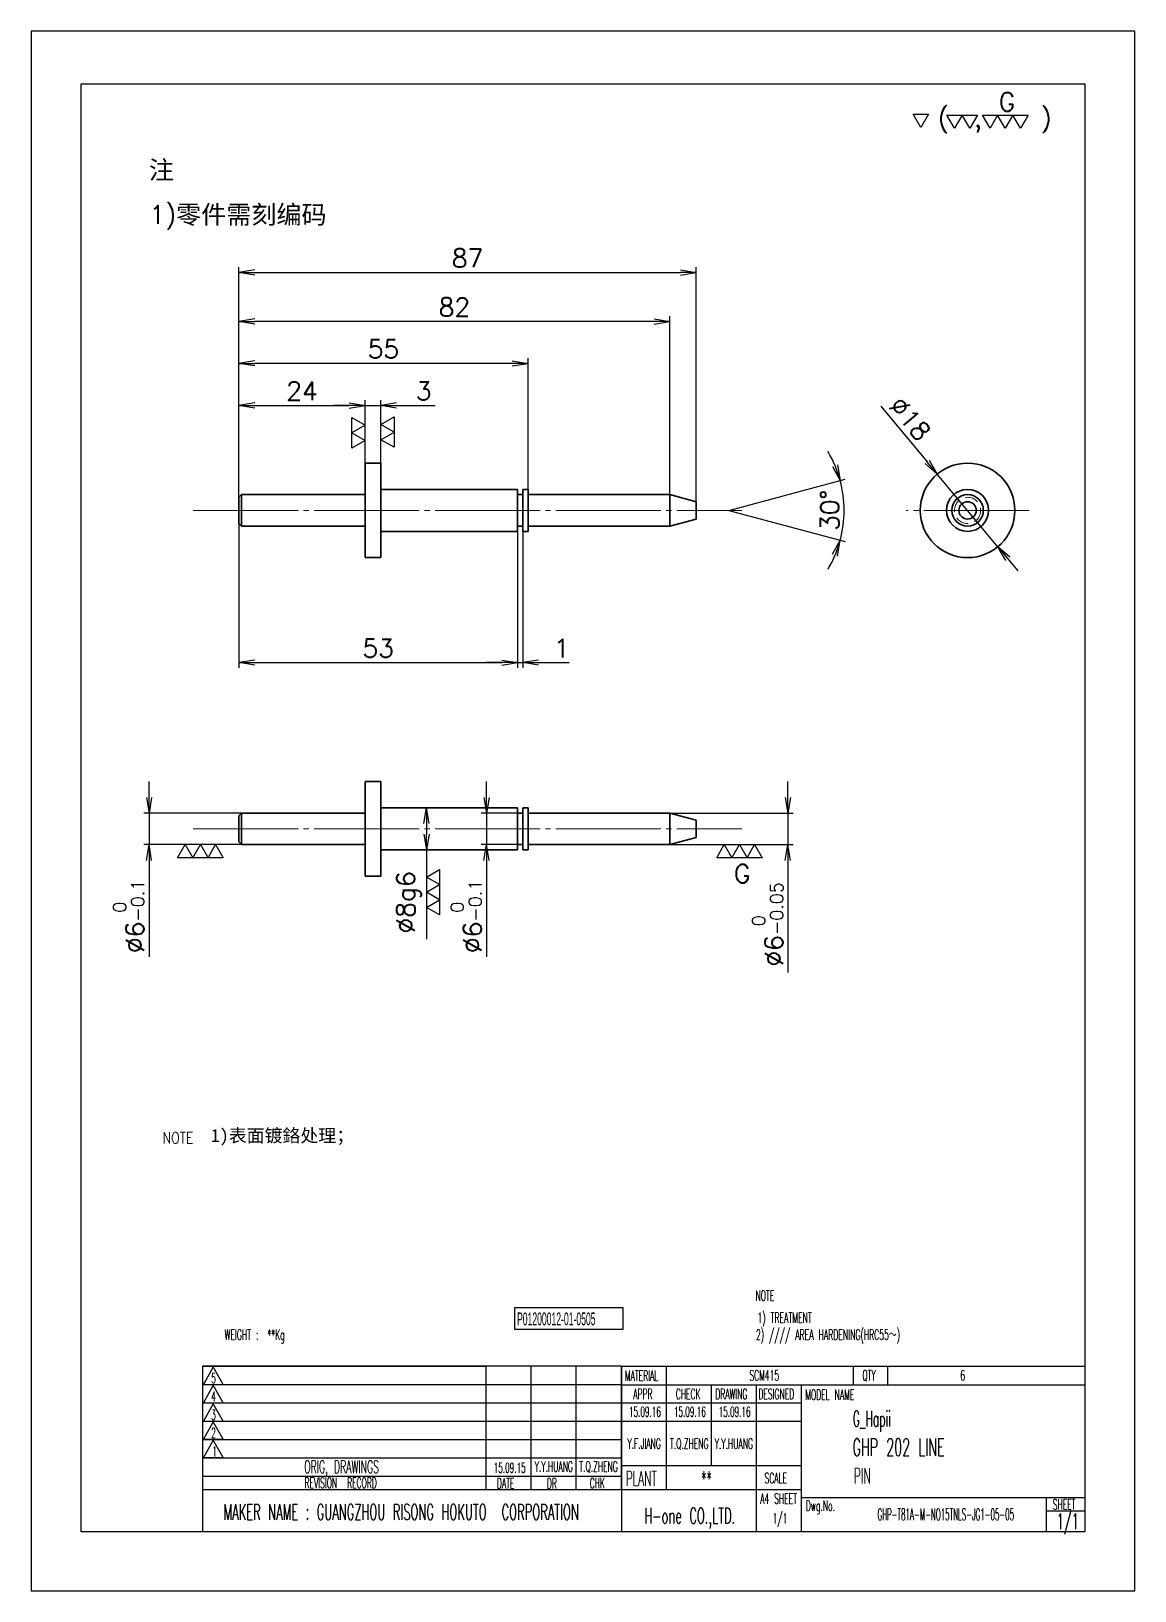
# Model space of a CAD drawing. Header units: millimetres. Extents: x 9439 to 18429, y 1498 to 3280.
# Drawn here: x 13288.5 to 13498.5, y 1498.1 to 1795.1 of the extents above; entities that cross this region are included whole.
import ezdxf
from ezdxf.enums import TextEntityAlignment as Align

# ---------------------------------------------------------------- set-up
doc = ezdxf.new("R2010")
doc.units = ezdxf.units.MM
doc.linetypes.add('CENTER-HOKUTO', pattern=[23, 20, -1, 1, -1])
doc.linetypes.add('HIDDEN-HOKUTO', pattern=[3.8, 2.5, -1.3])
doc.layers.add('AM_7', color=2, linetype='CENTER-HOKUTO', lineweight=30)
doc.layers.add('AM_HID', color=1, linetype='HIDDEN-HOKUTO', lineweight=25)
doc.layers.add('title_frame', color=7, linetype='Continuous')
doc.layers.add('word_dim', color=253, linetype='Continuous')
doc.styles.add('MX_NOTE_STANDARD', font='txt.shx', dxfattribs={"bigfont": 'bigfont.shx'})
doc.styles.get("Standard").update_dxf_attribs({"font": 'romans.shx', "bigfont": 'bigfont.shx'})
doc.dimstyles.new('RS1-1', dxfattribs={"dimtxt": 3.5, "dimasz": 3, "dimexe": 1, "dimexo": 0, "dimgap": 1, "dimtad": 3, "dimdsep": 46, "dimtxsty": 'Standard', "dimblk1": 'OPEN', "dimblk2": 'OPEN', "dimsah": 1, "dimcen": 0, "dimclrd": 256, "dimclre": 256, "dimclrt": 3, "dimazin": 2, "dimtfac": 1, "dimtmove": 0, "dimatfit": 3, "dimldrblk": 'OPEN', "dimfxl": 0, "dimtolj": 1, "dimtzin": 0, "dimarcsym": 0})

msp = doc.modelspace()

# ---------------------------------------------------------------- texts
at = {"ltscale": 2, "width": 96.90613, "attachment_point": 1}
for s, insert, char_height in [('{\\fSimSun|b0|i0|c134|p2;\\C3;注}', (13310.91, 1770.446), 3.5), ('{\\Fromans,bigfont|c134;\\C3;1)\\fSimSun|b0|i0|c134|p2;零件需刻编码}', (13310.987, 1761.95), 3.5), ('{\\fSimSun|b0|i0|c134|p2;\\C3;1)表面镀鉻处理；}', (13322.698, 1586.07), 2.5)]:
    msp.add_mtext(s, dxfattribs=dict(at, insert=insert, char_height=char_height))
at = {"linetype": 'Continuous', "insert": (13444.863, 1530.392), "char_height": 3, "width": 50.9, "attachment_point": 4}
msp.add_mtext('{\\W0.5;\\C3;G_Hapii }', dxfattribs=at)
at = {"layer": 'title_frame', "color": 3, "style": 'MX_NOTE_STANDARD'}
for s, height, width, p in [('NOTE', 1.96, 0.545, (13426.331, 1553.354)), ('1) TREATMENT', 1.96, 0.545, (13426.719, 1549.131)), ('WEIGHT : ', 2, 0.5341, (13325.318, 1545.902)), ('**Kg', 2, 0.5341, (13333.465, 1545.902)), ('2) //// AREA HARDENING(HRC55\\M+18160)', 2, 0.5341, (13426.429, 1545.884)), ('5', 1.918, 0.5341, (13322.776, 1537.651)), ('MATERIAL', 1.9728, 0.5341, (13401.488, 1538.084)), ('SCM415', 1.9728, 0.5341, (13425.189, 1538.17)), ('QTY', 1.9728, 0.5341, (13446.689, 1538.17)), ('6', 1.973, 0.5341, (13465.317, 1538.17)), ('4', 1.918, 0.5341, (13322.776, 1534.174)), ('APPR', 1.9728, 0.5341, (13403.083, 1534.613)), ('CHECK', 1.9728, 0.5341, (13411.179, 1534.613)), ('DRAWING', 1.9728, 0.5341, (13418.699, 1534.613)), ('DESIGNED', 1.9728, 0.5341, (13426.89, 1534.613)), ('MODEL NAME', 1.9728, 0.5341, (13435.819, 1534.463)), ('3', 1.918, 0.5341, (13322.776, 1530.645)), ('15.09.16', 1.9, 0.5341, (13402.258, 1531.279)), ('15.09.16', 1.9, 0.5341, (13410.808, 1531.279)), ('15.09.16', 1.9, 0.5341, (13419.32, 1531.279)), ('2', 1.918, 0.5341, (13322.776, 1527.231)), ('GHP 202 LINE', 3.3, 0.5341, (13444.824, 1523.822)), ('1', 1.918, 0.5341, (13322.972, 1523.702)), ('ORIG, DRAWINGS', 2.4112, 0.5341, (13340.464, 1520.533)), ('15.09.15', 1.9, 0.5341, (13376.517, 1520.609)), ('PLANT', 2.74, 0.5341, (13401.652, 1518.141)), ('**', 2.74, 0.5341, (13416.009, 1518.141)), ('PIN', 2.94, 0.5, (13445.072, 1518.558)), ('REVISION  RECORD', 1.9728, 0.5341, (13340.515, 1517.695)), ('DATE', 1.9728, 0.5341, (13377.128, 1517.614)), ('DR', 1.9728, 0.5341, (13386.622, 1517.603)), ('CHK', 1.9728, 0.5341, (13394.799, 1517.637)), ('SCALE', 1.9728, 0.5341, (13428.066, 1518.59)), ('A4 SHEET', 1.9728, 0.5341, (13427.245, 1514.695)), ('Dwg.No.', 1.9728, 0.5341, (13435.905, 1513.349)), ('SHEET', 1.9728, 0.5341, (13482.906, 1513.583)), ('MAKER NAME : GUANGZHOU RISONG HOKUTO  CORPORATION', 3, 0.5341, (13325.102, 1511.646)), ('H-one CO.,LTD.', 3, 0.5341, (13405.172, 1510.921)), ('1/1', 1.9728, 0.5341, (13429.597, 1510.94)), ('GHP-T81A-M-NO15TNLS-JG1-05-05', 2.24, 0.441, (13449.559, 1511.543)), ('1/1', 3, 0.5341, (13483.623, 1509.847))]:
    msp.add_text(s, height=height, dxfattribs=dict(at, width=width)).set_placement(p)
at = {"layer": 'title_frame', "color": 3, "style": 'MX_NOTE_STANDARD', "width": 0.5341}
for s, p in [('Y.F.JIANG', (13405.148, 1524.578)), ('T.Q.ZHENG', (13413.743, 1524.556)), ('Y.Y.HUANG', (13422.222, 1524.56)), ('Y.Y.HUANG', (13387.965, 1520.203)), ('T.Q.ZHENG', (13396.477, 1520.209))]:
    msp.add_text(s, height=1.9728, dxfattribs=at).set_placement(p, align=Align.BOTTOM_CENTER)
at = {"layer": 'title_frame', "color": 3, "insert": (13380.963, 1551.128), "char_height": 2.45, "width": 4.1107, "attachment_point": 1, "style": 'MX_NOTE_STANDARD'}
msp.add_mtext('{\\f3 of 9 Barcode|b0|i0|c0|p82;\\W0.5;P01200012-01-0505}', dxfattribs=at)
at = {"layer": 'word_dim', "color": 3, "linetype": 'Continuous', "width": 0.788866}
msp.add_text('NOTE     ', height=2.1875, dxfattribs=at).set_placement((13313.533, 1583.286), (13325.202, 1583.286), align=Align.FIT)
at = {"layer": 'word_dim', "linetype": 'Continuous', "ltscale": 2, "char_height": 3.5, "width": 5.71037, "attachment_point": 1}
for insert in [(13472.61, 1783.396), (13422.22, 1636.436)]:
    msp.add_mtext('{\\C3;G}', dxfattribs=dict(at, insert=insert))

# ---------------------------------------------------------------- blocks, each defined once
blk = doc.blocks.new('21')
at = {"layer": 'title_frame', "color": 3, "linetype": 'Continuous'}
for points in [[(4.99, 2.99), (3.54, 5.49), (6.43, 5.49)], [(11.41, 2.82), (9.96, 5.33), (15.74, 5.33), (14.3, 2.82), (12.85, 5.33)], [(18.16, 2.84), (16.71, 5.34), (25.38, 5.34), (23.94, 2.84), (22.49, 5.34), (21.05, 2.84), (19.6, 5.34)]]:
    blk.add_lwpolyline(points, close=True, dxfattribs=at)
blk.add_text('(  ,    )', height=3.5, dxfattribs=at).set_placement((8.2, 3.07))
blk = doc.blocks.new('_Open')
at = {"color": 0, "lineweight": -2}
for p, q in [((-1, 0.167), (0, 0)), ((-1, -0.167), (0, 0)), ((0, 0), (-1, 0))]:
    blk.add_line(p, q, dxfattribs=at)
blk = doc.blocks.new('*D54')
at = {"layer": 'DEFPOINTS', "color": 0, "linetype": 'Continuous', "ltscale": 2}
for p in [(13415.05, 1749.17), (13328.05, 1703.86), (13415.05, 1703.86)]:
    blk.add_point(p, dxfattribs=at)
at = {"layer": 'word_dim', "linetype": 'Continuous', "lineweight": -2, "ltscale": 2}
for p, q in [((13328.05, 1703.86), (13328.05, 1750.17)), ((13415.05, 1703.86), (13415.05, 1750.17)), ((13331.05, 1749.17), (13412.05, 1749.17))]:
    blk.add_line(p, q, dxfattribs=at)
at = {"layer": 'word_dim', "linetype": 'Continuous', "lineweight": -2, "ltscale": 2, "xscale": 3, "yscale": 3, "zscale": 3, "rotation": 180}
blk.add_blockref('_Open', (13328.05, 1749.17), dxfattribs=at)
at = {"layer": 'word_dim', "linetype": 'Continuous', "lineweight": -2, "ltscale": 2, "xscale": 3, "yscale": 3, "zscale": 3}
blk.add_blockref('_Open', (13415.05, 1749.17), dxfattribs=at)
at = {"layer": 'word_dim', "color": 3, "linetype": 'Continuous', "ltscale": 2, "insert": (13371.55, 1751.92), "char_height": 3.5, "attachment_point": 5}
blk.add_mtext('\\A1;87', dxfattribs=at)
blk = doc.blocks.new('*D55')
at = {"layer": 'DEFPOINTS', "color": 0, "linetype": 'Continuous', "ltscale": 2}
for p in [(13352.05, 1723.86), (13352.05, 1712.86), (13328.05, 1703.86)]:
    blk.add_point(p, dxfattribs=at)
at = {"layer": 'word_dim', "linetype": 'Continuous', "lineweight": -2, "ltscale": 2}
for p, q in [((13328.05, 1703.86), (13328.05, 1724.86)), ((13331.05, 1723.86), (13349.05, 1723.86)), ((13352.05, 1712.86), (13352.05, 1724.86))]:
    blk.add_line(p, q, dxfattribs=at)
at = {"layer": 'word_dim', "linetype": 'Continuous', "lineweight": -2, "ltscale": 2, "xscale": 3, "yscale": 3, "zscale": 3, "rotation": 180}
blk.add_blockref('_Open', (13328.05, 1723.86), dxfattribs=at)
at = {"layer": 'word_dim', "linetype": 'Continuous', "lineweight": -2, "ltscale": 2, "xscale": 3, "yscale": 3, "zscale": 3}
blk.add_blockref('_Open', (13352.05, 1723.86), dxfattribs=at)
at = {"layer": 'word_dim', "color": 3, "linetype": 'Continuous', "ltscale": 2, "insert": (13340.05, 1726.61), "char_height": 3.5, "attachment_point": 5}
blk.add_mtext('\\A1;24', dxfattribs=at)
blk = doc.blocks.new('*D56')
at = {"layer": 'DEFPOINTS', "color": 0, "linetype": 'Continuous', "ltscale": 2}
for p in [(13355.05, 1723.86), (13352.05, 1712.86), (13355.05, 1712.86)]:
    blk.add_point(p, dxfattribs=at)
at = {"layer": 'word_dim', "linetype": 'Continuous', "lineweight": -2, "ltscale": 2}
for p, q in [((13349.05, 1723.86), (13346.05, 1723.86)), ((13352.05, 1712.86), (13352.05, 1724.86)), ((13352.05, 1723.86), (13355.05, 1723.86)), ((13355.05, 1712.86), (13355.05, 1724.86)), ((13358.05, 1723.86), (13365.39, 1723.86))]:
    blk.add_line(p, q, dxfattribs=at)
at = {"layer": 'word_dim', "linetype": 'Continuous', "lineweight": -2, "ltscale": 2, "xscale": 3, "yscale": 3, "zscale": 3}
blk.add_blockref('_Open', (13352.05, 1723.86), dxfattribs=at)
at = {"layer": 'word_dim', "linetype": 'Continuous', "lineweight": -2, "ltscale": 2, "xscale": 3, "yscale": 3, "zscale": 3, "rotation": 180}
blk.add_blockref('_Open', (13355.05, 1723.86), dxfattribs=at)
at = {"layer": 'word_dim', "color": 3, "linetype": 'Continuous', "ltscale": 2, "insert": (13363.22, 1726.61), "char_height": 3.5, "attachment_point": 5}
blk.add_mtext('\\A1;3', dxfattribs=at)
blk = doc.blocks.new('*D57')
at = {"layer": 'DEFPOINTS', "color": 0, "linetype": 'Continuous', "ltscale": 2}
for p in [(13328.05, 1703.86), (13381.05, 1699.86), (13381.05, 1674.87)]:
    blk.add_point(p, dxfattribs=at)
at = {"layer": 'word_dim', "linetype": 'Continuous', "lineweight": -2, "ltscale": 2}
for p, q in [((13328.05, 1703.86), (13328.05, 1673.87)), ((13381.05, 1699.86), (13381.05, 1673.87)), ((13331.05, 1674.87), (13378.05, 1674.87))]:
    blk.add_line(p, q, dxfattribs=at)
at = {"layer": 'word_dim', "linetype": 'Continuous', "lineweight": -2, "ltscale": 2, "xscale": 3, "yscale": 3, "zscale": 3, "rotation": 180}
blk.add_blockref('_Open', (13328.05, 1674.87), dxfattribs=at)
at = {"layer": 'word_dim', "linetype": 'Continuous', "lineweight": -2, "ltscale": 2, "xscale": 3, "yscale": 3, "zscale": 3}
blk.add_blockref('_Open', (13381.05, 1674.87), dxfattribs=at)
at = {"layer": 'word_dim', "color": 3, "linetype": 'Continuous', "ltscale": 2, "insert": (13354.55, 1677.62), "char_height": 3.5, "attachment_point": 5}
blk.add_mtext('\\A1;53', dxfattribs=at)
blk = doc.blocks.new('*D58')
at = {"layer": 'DEFPOINTS', "color": 0, "linetype": 'Continuous', "ltscale": 2}
for p in [(13381.05, 1699.86), (13382.05, 1699.86), (13382.05, 1674.87)]:
    blk.add_point(p, dxfattribs=at)
at = {"layer": 'word_dim', "linetype": 'Continuous', "lineweight": -2, "ltscale": 2}
for p, q in [((13381.05, 1699.86), (13381.05, 1673.87)), ((13382.05, 1699.86), (13382.05, 1673.87)), ((13378.05, 1674.87), (13375.05, 1674.87)), ((13381.05, 1674.87), (13382.05, 1674.87)), ((13385.05, 1674.87), (13390.89, 1674.87))]:
    blk.add_line(p, q, dxfattribs=at)
at = {"layer": 'word_dim', "linetype": 'Continuous', "lineweight": -2, "ltscale": 2, "xscale": 3, "yscale": 3, "zscale": 3}
blk.add_blockref('_Open', (13381.05, 1674.87), dxfattribs=at)
at = {"layer": 'word_dim', "linetype": 'Continuous', "lineweight": -2, "ltscale": 2, "xscale": 3, "yscale": 3, "zscale": 3, "rotation": 180}
blk.add_blockref('_Open', (13382.05, 1674.87), dxfattribs=at)
at = {"layer": 'word_dim', "color": 3, "linetype": 'Continuous', "ltscale": 2, "insert": (13389.47, 1677.62), "char_height": 3.5, "attachment_point": 5}
blk.add_mtext('\\A1;1', dxfattribs=at)
blk = doc.blocks.new('*D59')
at = {"layer": 'DEFPOINTS', "color": 0, "linetype": 'Continuous', "ltscale": 2}
for p in [(13328.05, 1731.87), (13383.05, 1707.86), (13328.05, 1703.86)]:
    blk.add_point(p, dxfattribs=at)
at = {"layer": 'word_dim', "linetype": 'Continuous', "lineweight": -2, "ltscale": 2}
for p, q in [((13328.05, 1703.86), (13328.05, 1732.87)), ((13380.05, 1731.87), (13331.05, 1731.87)), ((13383.05, 1707.86), (13383.05, 1732.87))]:
    blk.add_line(p, q, dxfattribs=at)
at = {"layer": 'word_dim', "linetype": 'Continuous', "lineweight": -2, "ltscale": 2, "xscale": 3, "yscale": 3, "zscale": 3, "rotation": 180}
blk.add_blockref('_Open', (13328.05, 1731.87), dxfattribs=at)
at = {"layer": 'word_dim', "linetype": 'Continuous', "lineweight": -2, "ltscale": 2, "xscale": 3, "yscale": 3, "zscale": 3}
blk.add_blockref('_Open', (13383.05, 1731.87), dxfattribs=at)
at = {"layer": 'word_dim', "color": 3, "linetype": 'Continuous', "ltscale": 2, "insert": (13355.55, 1734.62), "char_height": 3.5, "attachment_point": 5}
blk.add_mtext('\\A1;55', dxfattribs=at)
blk = doc.blocks.new('*D60')
at = {"layer": 'DEFPOINTS', "color": 0, "linetype": 'Continuous', "ltscale": 2}
for p in [(13328.05, 1739.83), (13410.05, 1706.81), (13328.05, 1703.86)]:
    blk.add_point(p, dxfattribs=at)
at = {"layer": 'word_dim', "linetype": 'Continuous', "lineweight": -2, "ltscale": 2}
for p, q in [((13328.05, 1703.86), (13328.05, 1740.83)), ((13410.05, 1706.81), (13410.05, 1740.83)), ((13407.05, 1739.83), (13331.05, 1739.83))]:
    blk.add_line(p, q, dxfattribs=at)
at = {"layer": 'word_dim', "linetype": 'Continuous', "lineweight": -2, "ltscale": 2, "xscale": 3, "yscale": 3, "zscale": 3, "rotation": 180}
blk.add_blockref('_Open', (13328.05, 1739.83), dxfattribs=at)
at = {"layer": 'word_dim', "linetype": 'Continuous', "lineweight": -2, "ltscale": 2, "xscale": 3, "yscale": 3, "zscale": 3}
blk.add_blockref('_Open', (13410.05, 1739.83), dxfattribs=at)
at = {"layer": 'word_dim', "color": 3, "linetype": 'Continuous', "ltscale": 2, "insert": (13369.05, 1742.58), "char_height": 3.5, "attachment_point": 5}
blk.add_mtext('\\A1;82', dxfattribs=at)
blk = doc.blocks.new('*D61')
at = {"layer": 'DEFPOINTS', "color": 0, "linetype": 'Continuous', "ltscale": 2}
for p in [(13410.05, 1706.86), (13415.05, 1705.52), (13415.05, 1702.2), (13443.12, 1701.95), (13410.05, 1700.86)]:
    blk.add_point(p, dxfattribs=at)
at = {"layer": 'word_dim', "linetype": 'Continuous', "lineweight": -2, "ltscale": 2}
for q in [(13443.42, 1709.81), (13443.42, 1697.92)]:
    blk.add_line((13421.25, 1703.86), q, dxfattribs=at)
for start, end in [(22.8347, 30.6697), (345.0003, 14.9997), (329.3303, 337.1653)]:
    blk.add_arc((13421.25, 1703.86), 21.96, start, end, dxfattribs=at)
at = {"layer": 'word_dim', "linetype": 'Continuous', "lineweight": -2, "ltscale": 2, "xscale": 3, "yscale": 3, "zscale": 3}
for p, rotation in [((13442.46, 1709.55), 288.9172278543164), ((13442.46, 1698.18), 71.0827721456836)]:
    blk.add_blockref('_Open', p, dxfattribs=dict(at, rotation=rotation))
at = {"layer": 'word_dim', "color": 3, "linetype": 'Continuous', "ltscale": 2, "insert": (13440.46, 1703.86), "char_height": 3.5, "attachment_point": 5, "rotation": 90}
blk.add_mtext('\\A1;{\\Fsimplex|c0;30°}', dxfattribs=at)
blk = doc.blocks.new('*D62')
at = {"layer": 'DEFPOINTS', "color": 0, "linetype": 'Continuous', "ltscale": 2}
for p in [(13460.94, 1710.78), (13472.45, 1696.95)]:
    blk.add_point(p, dxfattribs=at)
at = {"layer": 'word_dim', "linetype": 'Continuous', "lineweight": -2, "ltscale": 2}
for p, q in [((13450.17, 1723.72), (13459.02, 1713.09)), ((13472.45, 1696.95), (13460.94, 1710.78)), ((13474.37, 1694.64), (13476.29, 1692.34))]:
    blk.add_line(p, q, dxfattribs=at)
at = {"layer": 'word_dim', "linetype": 'Continuous', "lineweight": -2, "ltscale": 2, "xscale": 3, "yscale": 3, "zscale": 3}
for p, rotation in [((13460.94, 1710.78), 309.7729966099823), ((13472.45, 1696.95), 129.7729966099824)]:
    blk.add_blockref('_Open', p, dxfattribs=dict(at, rotation=rotation))
at = {"layer": 'word_dim', "color": 3, "linetype": 'Continuous', "ltscale": 2, "insert": (13455.75, 1721.32), "char_height": 3.5, "attachment_point": 5, "rotation": 309.773}
blk.add_mtext('\\A1;∅18', dxfattribs=at)
blk = doc.blocks.new('*D63')
at = {"layer": 'DEFPOINTS', "color": 0, "linetype": 'Continuous', "ltscale": 2}
for p in [(13340.3, 1646.22), (13310.93, 1640.22), (13340.3, 1640.22)]:
    blk.add_point(p, dxfattribs=at)
at = {"layer": 'word_dim', "linetype": 'Continuous', "lineweight": -2, "ltscale": 2}
for p, q in [((13310.93, 1649.22), (13310.93, 1652.22)), ((13340.3, 1646.22), (13309.93, 1646.22)), ((13310.93, 1646.22), (13310.93, 1640.22)), ((13340.3, 1640.22), (13309.93, 1640.22)), ((13310.93, 1637.22), (13310.93, 1618.87))]:
    blk.add_line(p, q, dxfattribs=at)
at = {"layer": 'word_dim', "linetype": 'Continuous', "lineweight": -2, "ltscale": 2, "xscale": 3, "yscale": 3, "zscale": 3}
for p, rotation in [((13310.93, 1646.22), 270), ((13310.93, 1640.22), 90)]:
    blk.add_blockref('_Open', p, dxfattribs=dict(at, rotation=rotation))
at = {"layer": 'word_dim', "color": 3, "linetype": 'Continuous', "ltscale": 2, "insert": (13307.07, 1626.55), "char_height": 3.5, "attachment_point": 5, "rotation": 90}
blk.add_mtext('%%C6{\\H2.450000;\\S 0^ -0.1;}', dxfattribs=at)
blk = doc.blocks.new('*D64')
at = {"layer": 'DEFPOINTS', "color": 0, "linetype": 'Continuous', "ltscale": 2}
for p in [(13400.67, 1646.22), (13400.67, 1640.22), (13432.51, 1640.22)]:
    blk.add_point(p, dxfattribs=at)
at = {"layer": 'word_dim', "linetype": 'Continuous', "lineweight": -2, "ltscale": 2}
for p, q in [((13432.51, 1649.22), (13432.51, 1652.22)), ((13400.67, 1646.22), (13433.51, 1646.22)), ((13432.51, 1646.22), (13432.51, 1640.22)), ((13400.67, 1640.22), (13433.51, 1640.22)), ((13432.51, 1637.22), (13432.51, 1615.84))]:
    blk.add_line(p, q, dxfattribs=at)
at = {"layer": 'word_dim', "linetype": 'Continuous', "lineweight": -2, "ltscale": 2, "xscale": 3, "yscale": 3, "zscale": 3}
for p, rotation in [((13432.51, 1646.22), 270), ((13432.51, 1640.22), 90)]:
    blk.add_blockref('_Open', p, dxfattribs=dict(at, rotation=rotation))
at = {"layer": 'word_dim', "color": 3, "linetype": 'Continuous', "ltscale": 2, "insert": (13428.66, 1625.03), "char_height": 3.5, "attachment_point": 5, "rotation": 90}
blk.add_mtext('%%C6{\\H2.450000;\\S 0^ -0.05;}', dxfattribs=at)
blk = doc.blocks.new('*D65')
at = {"layer": 'DEFPOINTS', "color": 0, "linetype": 'Continuous', "ltscale": 2}
for p in [(13368.05, 1647.22), (13363.71, 1639.22), (13368.05, 1639.22)]:
    blk.add_point(p, dxfattribs=at)
at = {"layer": 'word_dim', "linetype": 'Continuous', "lineweight": -2, "ltscale": 2}
for p, q in [((13368.05, 1647.22), (13362.71, 1647.22)), ((13363.71, 1644.22), (13363.71, 1642.22)), ((13368.05, 1639.22), (13362.71, 1639.22)), ((13363.71, 1639.22), (13363.71, 1622.22))]:
    blk.add_line(p, q, dxfattribs=at)
at = {"layer": 'word_dim', "linetype": 'Continuous', "lineweight": -2, "ltscale": 2, "xscale": 3, "yscale": 3, "zscale": 3}
for p, rotation in [((13363.71, 1647.22), 90), ((13363.71, 1639.22), 270)]:
    blk.add_blockref('_Open', p, dxfattribs=dict(at, rotation=rotation))
at = {"layer": 'word_dim', "color": 3, "linetype": 'Continuous', "ltscale": 2, "insert": (13360.37, 1629.22), "char_height": 3.5, "attachment_point": 5, "rotation": 90}
blk.add_mtext('\\A1;%%C8g6', dxfattribs=at)
blk = doc.blocks.new('*D66')
at = {"layer": 'DEFPOINTS', "color": 0, "linetype": 'Continuous', "ltscale": 2}
for p in [(13381.55, 1646.22), (13375.14, 1640.22), (13381.55, 1640.22)]:
    blk.add_point(p, dxfattribs=at)
at = {"layer": 'word_dim', "linetype": 'Continuous', "lineweight": -2, "ltscale": 2}
for p, q in [((13375.14, 1649.22), (13375.14, 1652.22)), ((13381.55, 1646.22), (13374.14, 1646.22)), ((13375.14, 1646.22), (13375.14, 1640.22)), ((13381.55, 1640.22), (13374.14, 1640.22)), ((13375.14, 1637.22), (13375.14, 1618.87))]:
    blk.add_line(p, q, dxfattribs=at)
at = {"layer": 'word_dim', "linetype": 'Continuous', "lineweight": -2, "ltscale": 2, "xscale": 3, "yscale": 3, "zscale": 3}
for p, rotation in [((13375.14, 1646.22), 270), ((13375.14, 1640.22), 90)]:
    blk.add_blockref('_Open', p, dxfattribs=dict(at, rotation=rotation))
at = {"layer": 'word_dim', "color": 3, "linetype": 'Continuous', "ltscale": 2, "insert": (13371.29, 1626.55), "char_height": 3.5, "attachment_point": 5, "rotation": 90}
blk.add_mtext('%%C6{\\H2.450000;\\S 0^ -0.1;}', dxfattribs=at)

# ---------------------------------------------------------------- dimensions: what is measured, and where the dimension line sits
at = {"layer": 'word_dim', "linetype": 'Continuous', "ltscale": 2}
for base, p1, p2, picture, middle in [((13415.054, 1749.172), (13328.054, 1703.865), (13415.054, 1703.865), '*D54', (13371.554, 1749.172)), ((13355.054, 1723.864), (13352.054, 1712.865), (13355.054, 1712.865), '*D56', (13363.22, 1723.864))]:
    dim = msp.add_linear_dim(base=base, p1=p1, p2=p2, dimstyle='RS1-1', dxfattribs=at)
    dim.commit()
    dim.dimension.update_dxf_attribs({"geometry": picture, "text_midpoint": middle, "dimtype": 160})
for base, p1, p2, picture, middle in [((13328.054, 1739.831), (13410.054, 1706.805), (13328.054, 1703.865), '*D60', (13369.054, 1742.581)), ((13328.054, 1731.866), (13383.054, 1707.865), (13328.054, 1703.865), '*D59', (13355.554, 1734.616)), ((13352.054, 1723.864), (13328.054, 1703.865), (13352.054, 1712.865), '*D55', (13340.054, 1726.614)), ((13381.054, 1674.866), (13328.054, 1703.865), (13381.054, 1699.865), '*D57', (13354.554, 1677.616)), ((13382.054, 1674.866), (13381.054, 1699.865), (13382.054, 1699.865), '*D58', (13389.47, 1677.616))]:
    dim = msp.add_linear_dim(base=base, p1=p1, p2=p2, dimstyle='RS1-1', dxfattribs=at)
    dim.commit()
    dim.dimension.update_dxf_attribs({"geometry": picture, "text_midpoint": middle})
dim = msp.add_diameter_dim_2p(p1=(13472.451, 1696.947), p2=(13460.936, 1710.782), dimstyle='RS1-1', dxfattribs=at)
dim.commit()
dim.dimension.update_dxf_attribs({"geometry": '*D62', "text_midpoint": (13453.632, 1719.557)})
dim = msp.add_angular_dim_2l(base=(13443.1221, 1701.9512), line1=((13415.0537, 1705.525), (13410.0537, 1706.8647)), line2=((13415.0537, 1702.2044), (13410.0537, 1700.8647)), text='{\\Fsimplex|c0;<>}', dimstyle='RS1-1', dxfattribs=at)
dim.commit()
dim.dimension.update_dxf_attribs({"geometry": '*D61', "text_midpoint": (13440.4556, 1703.8647)})
for base, p1, p2, override, picture, middle in [((13310.93, 1640.225), (13340.304, 1646.225), (13340.304, 1640.225), {"dimgap": 1, "dimtol": 1, "dimlim": 0, "dimtp": 0, "dimtm": 0.1, "dimtfac": 0.7, "dimtolj": 0, "dimtzin": 8}, '*D63', (13307.072, 1626.55)), ((13375.144, 1640.225), (13381.554, 1646.225), (13381.554, 1640.225), {"dimgap": 1, "dimtol": 1, "dimlim": 0, "dimtp": 0, "dimtm": 0.1, "dimtfac": 0.7, "dimtolj": 0, "dimtzin": 8}, '*D66', (13371.285, 1626.55)), ((13432.514, 1640.225), (13400.67, 1646.225), (13400.67, 1640.225), {"dimgap": 1, "dimtol": 1, "dimlim": 0, "dimtp": 0, "dimtm": 0.05, "dimtfac": 0.7, "dimtolj": 0, "dimtzin": 8}, '*D64', (13428.656, 1625.033))]:
    dim = msp.add_linear_dim(base=base, p1=p1, p2=p2, angle=90, text='%%C<>', dimstyle='RS1-1', override=override, dxfattribs=at)
    dim.commit()
    dim.dimension.update_dxf_attribs({"geometry": picture, "text_midpoint": middle})
dim = msp.add_linear_dim(base=(13363.708, 1639.225), p1=(13368.054, 1647.225), p2=(13368.054, 1639.225), angle=90, text='%%C<>g6', dimstyle='RS1-1', dxfattribs=at)
dim.commit()
dim.dimension.update_dxf_attribs({"geometry": '*D65', "text_midpoint": (13360.375, 1629.225)})

# ---------------------------------------------------------------- linework, layer by layer
at = {"color": 7, "lineweight": 35, "ltscale": 0.027544}
for p, q in [((13352.054, 1711.763), (13352.054, 1712.865)), ((13355.054, 1711.763), (13355.054, 1712.865))]:
    msp.add_line(p, q, dxfattribs=at)
at = {"color": 7, "lineweight": 35, "ltscale": 0.075}
for p, q in [((13352.054, 1712.865), (13355.054, 1712.865)), ((13352.054, 1694.865), (13355.054, 1694.865)), ((13352.054, 1652.225), (13355.054, 1652.225)), ((13328.554, 1646.225), (13328.554, 1643.225)), ((13410.054, 1640.225), (13410.054, 1643.225)), ((13352.054, 1634.225), (13355.054, 1634.225))]:
    msp.add_line(p, q, dxfattribs=at)
at = {"color": 7, "lineweight": 35, "ltscale": 0.422456}
for p, q in [((13352.054, 1694.865), (13352.054, 1711.763)), ((13355.054, 1694.865), (13355.054, 1711.763))]:
    msp.add_line(p, q, dxfattribs=at)
at = {"color": 7, "lineweight": 35}
for p, q in [((13355.054, 1707.865), (13381.054, 1707.865)), ((13352.054, 1706.865), (13328.554, 1706.865)), ((13383.054, 1706.865), (13410.054, 1706.865)), ((13352.054, 1700.865), (13328.554, 1700.865)), ((13355.054, 1699.865), (13381.054, 1699.865)), ((13383.054, 1700.865), (13410.054, 1700.865)), ((13352.054, 1646.225), (13328.554, 1646.225)), ((13355.054, 1647.225), (13381.054, 1647.225)), ((13383.054, 1646.225), (13410.054, 1646.225)), ((13352.054, 1640.225), (13328.554, 1640.225)), ((13383.054, 1640.225), (13410.054, 1640.225)), ((13355.054, 1639.225), (13381.054, 1639.225))]:
    msp.add_line(p, q, dxfattribs=at)
at = {"color": 7, "lineweight": 35, "ltscale": 0.012242}
for p, q in [((13381.054, 1707.375), (13381.054, 1707.865)), ((13382.054, 1707.375), (13382.054, 1707.865)), ((13383.054, 1707.375), (13383.054, 1707.865))]:
    msp.add_line(p, q, dxfattribs=at)
at = {"color": 7, "lineweight": 35, "ltscale": 0.025}
for p, q in [((13382.054, 1707.865), (13383.054, 1707.865)), ((13381.054, 1706.865), (13382.054, 1706.865)), ((13381.054, 1700.865), (13382.054, 1700.865)), ((13382.054, 1699.865), (13383.054, 1699.865)), ((13381.054, 1646.225), (13382.054, 1646.225)), ((13382.054, 1647.225), (13383.054, 1647.225)), ((13381.054, 1640.225), (13382.054, 1640.225)), ((13382.054, 1639.225), (13383.054, 1639.225))]:
    msp.add_line(p, q, dxfattribs=at)
at = {"color": 7, "lineweight": 35, "ltscale": 0.017678}
for p, q in [((13328.054, 1706.365), (13328.554, 1706.865)), ((13328.054, 1701.365), (13328.554, 1700.865)), ((13328.054, 1645.725), (13328.554, 1646.225)), ((13328.054, 1640.725), (13328.554, 1640.225))]:
    msp.add_line(p, q, dxfattribs=at)
at = {"color": 7, "lineweight": 35, "ltscale": 0.125}
msp.add_line((13328.054, 1701.365), (13328.054, 1706.365), dxfattribs=at)
at = {"color": 7, "lineweight": 35, "ltscale": 0.15}
msp.add_line((13328.554, 1706.865), (13328.554, 1700.865), dxfattribs=at)
at = {"color": 7, "lineweight": 35, "ltscale": 0.187758}
for p, q in [((13381.054, 1699.865), (13381.054, 1707.375)), ((13382.054, 1699.865), (13382.054, 1707.375)), ((13383.054, 1699.865), (13383.054, 1707.375))]:
    msp.add_line(p, q, dxfattribs=at)
at = {"color": 7, "lineweight": 35, "ltscale": 0.116142}
msp.add_line((13410.054, 1702.219), (13410.054, 1706.865), dxfattribs=at)
at = {"color": 7, "lineweight": 35, "ltscale": 0.129409}
for p, q in [((13415.054, 1705.525), (13410.054, 1706.865)), ((13415.054, 1702.204), (13410.054, 1700.865)), ((13415.054, 1644.885), (13410.054, 1646.225))]:
    msp.add_line(p, q, dxfattribs=at)
at = {"color": 7, "lineweight": 35, "ltscale": 0.064276}
msp.add_line((13415.054, 1705.525), (13415.054, 1702.954), dxfattribs=at)
at = {"color": 7, "lineweight": 35, "ltscale": 0.033858}
msp.add_line((13410.054, 1700.865), (13410.054, 1702.219), dxfattribs=at)
at = {"color": 7, "lineweight": 35, "ltscale": 0.018738}
msp.add_line((13415.054, 1702.954), (13415.054, 1702.204), dxfattribs=at)
at = {"color": 7, "lineweight": 35, "ltscale": 0.33287}
for p, q in [((13352.054, 1638.91), (13352.054, 1652.225)), ((13355.054, 1638.91), (13355.054, 1652.225))]:
    msp.add_line(p, q, dxfattribs=at)
at = {"color": 7, "lineweight": 35, "ltscale": 0.0625}
msp.add_line((13328.054, 1643.225), (13328.054, 1645.725), dxfattribs=at)
at = {"color": 7, "lineweight": 35, "ltscale": 0.147942}
for p, q in [((13381.054, 1641.307), (13381.054, 1647.225)), ((13382.054, 1641.307), (13382.054, 1647.225)), ((13383.054, 1641.307), (13383.054, 1647.225))]:
    msp.add_line(p, q, dxfattribs=at)
at = {"color": 7, "lineweight": 35, "ltscale": 0.012292}
msp.add_line((13410.054, 1645.733), (13410.054, 1646.225), dxfattribs=at)
at = {"color": 7, "lineweight": 35, "ltscale": 0.062708}
msp.add_line((13410.054, 1643.225), (13410.054, 1645.733), dxfattribs=at)
at = {"color": 7, "lineweight": 35, "ltscale": 0.054127}
msp.add_line((13328.054, 1641.06), (13328.054, 1643.225), dxfattribs=at)
at = {"color": 7, "lineweight": 35, "ltscale": 0.064952}
msp.add_line((13328.554, 1643.225), (13328.554, 1640.627), dxfattribs=at)
at = {"color": 7, "lineweight": 35, "ltscale": 0.006804}
msp.add_line((13415.054, 1644.885), (13415.054, 1644.613), dxfattribs=at)
at = {"color": 7, "lineweight": 35, "ltscale": 0.034703}
msp.add_line((13415.054, 1644.613), (13415.054, 1643.225), dxfattribs=at)
at = {"color": 7, "lineweight": 35, "ltscale": 0.041506}
msp.add_line((13415.054, 1643.225), (13415.054, 1641.564), dxfattribs=at)
at = {"color": 7, "lineweight": 35, "ltscale": 0.008373}
msp.add_line((13328.054, 1640.725), (13328.054, 1641.06), dxfattribs=at)
at = {"color": 7, "lineweight": 35, "ltscale": 0.010048}
msp.add_line((13328.554, 1640.627), (13328.554, 1640.225), dxfattribs=at)
at = {"color": 7, "lineweight": 35, "ltscale": 0.052058}
for p, q in [((13381.054, 1639.225), (13381.054, 1641.307)), ((13382.054, 1639.225), (13382.054, 1641.307)), ((13383.054, 1639.225), (13383.054, 1641.307))]:
    msp.add_line(p, q, dxfattribs=at)
at = {"color": 7, "lineweight": 35, "ltscale": 0.12941}
msp.add_line((13415.054, 1641.564), (13410.054, 1640.225), dxfattribs=at)
at = {"color": 7, "lineweight": 35, "ltscale": 0.11713}
for p, q in [((13352.054, 1634.225), (13352.054, 1638.91)), ((13355.054, 1634.225), (13355.054, 1638.91))]:
    msp.add_line(p, q, dxfattribs=at)
at = {"color": 7, "lineweight": 35}
for radius in [9, 4, 3, 1.66]:
    msp.add_circle((13466.694, 1703.865), radius, dxfattribs=at)
at = {"layer": 'AM_7', "color": 2, "lineweight": 13}
for p, q in [((13319.354, 1703.865), (13423.754, 1703.865)), ((13478.394, 1703.865), (13454.994, 1703.865)), ((13319.354, 1643.225), (13423.754, 1643.225))]:
    msp.add_line(p, q, dxfattribs=at)
at = {"layer": 'AM_HID', "color": 1, "lineweight": 13}
for p, q in [((13328.554, 1706.865), (13328.554, 1702.365)), ((13410.054, 1706.805), (13410.054, 1706.865)), ((13410.054, 1700.865), (13410.054, 1706.805)), ((13328.554, 1702.365), (13328.554, 1700.865)), ((13328.554, 1646.225), (13328.554, 1643.225)), ((13410.054, 1643.225), (13410.054, 1646.225)), ((13328.554, 1643.225), (13328.554, 1640.225)), ((13410.054, 1642.63), (13410.054, 1643.225)), ((13410.054, 1640.225), (13410.054, 1642.63))]:
    msp.add_line(p, q, dxfattribs=at)
msp.add_circle((13466.694, 1703.865), 2.5, dxfattribs=at)
msp.add_arc((13466.694, 1703.865), 3, 89.99999, 96.14789, dxfattribs=at)
at = {"layer": 'title_frame'}
for p, q in [((13298.016, 1785.121), (13489.016, 1785.121)), ((13298.016, 1509.371), (13298.016, 1785.121)), ((13303.016, 1785.121), (13489.016, 1785.121)), ((13489.016, 1785.121), (13489.016, 1509.371)), ((13380.549, 1552.085), (13401.077, 1552.085)), ((13380.549, 1547.884), (13380.549, 1552.085)), ((13401.077, 1552.085), (13401.077, 1547.884)), ((13401.077, 1547.884), (13380.549, 1547.884)), ((13321.191, 1509.371), (13321.191, 1540.871)), ((13321.191, 1540.871), (13375.091, 1540.871)), ((13400.816, 1540.871), (13321.191, 1540.871)), ((13323.171, 1540.748), (13321.291, 1537.426)), ((13325.05, 1537.426), (13323.171, 1540.748)), ((13375.091, 1517.371), (13375.091, 1540.871)), ((13383.666, 1517.371), (13383.666, 1540.871)), ((13383.666, 1517.371), (13383.666, 1540.871)), ((13392.241, 1517.371), (13392.241, 1540.871)), ((13392.241, 1517.371), (13392.241, 1540.871)), ((13400.816, 1540.871), (13400.816, 1537.371)), ((13400.816, 1517.371), (13400.816, 1540.871)), ((13400.816, 1540.871), (13400.816, 1509.371)), ((13400.816, 1540.871), (13400.816, 1509.371)), ((13400.816, 1540.871), (13489.016, 1540.871)), ((13409.391, 1517.371), (13409.391, 1540.871)), ((13444.916, 1540.871), (13444.916, 1537.371)), ((13451.488, 1540.871), (13451.488, 1537.371)), ((13375.091, 1537.371), (13321.191, 1537.371)), ((13400.816, 1537.371), (13321.191, 1537.371)), ((13321.291, 1537.426), (13325.05, 1537.426)), ((13323.171, 1537.271), (13321.291, 1533.949)), ((13325.05, 1533.949), (13323.171, 1537.271)), ((13400.816, 1537.371), (13489.016, 1537.371)), ((13417.966, 1521.968), (13417.966, 1537.371)), ((13426.541, 1509.371), (13426.541, 1537.371)), ((13435.116, 1509.371), (13435.116, 1537.371)), ((13375.091, 1533.871), (13321.191, 1533.871)), ((13400.816, 1533.871), (13321.191, 1533.871)), ((13321.291, 1533.949), (13325.05, 1533.949)), ((13323.171, 1533.741), (13321.291, 1530.419)), ((13325.05, 1530.419), (13323.171, 1533.741)), ((13435.116, 1533.871), (13400.816, 1533.871)), ((13375.091, 1530.371), (13321.191, 1530.371)), ((13400.816, 1530.371), (13321.191, 1530.371)), ((13321.291, 1530.419), (13325.05, 1530.419)), ((13323.171, 1530.328), (13321.291, 1527.006)), ((13325.05, 1527.006), (13323.171, 1530.328)), ((13435.116, 1530.371), (13400.816, 1530.371)), ((13375.091, 1526.871), (13321.191, 1526.871)), ((13400.816, 1526.871), (13321.191, 1526.871)), ((13321.291, 1527.006), (13325.05, 1527.006)), ((13323.171, 1526.799), (13321.291, 1523.476)), ((13325.05, 1523.476), (13323.171, 1526.799)), ((13375.091, 1523.371), (13321.191, 1523.371)), ((13400.816, 1523.371), (13321.191, 1523.371)), ((13321.291, 1523.476), (13325.05, 1523.476)), ((13400.816, 1521.968), (13435.116, 1521.968)), ((13375.091, 1519.871), (13321.191, 1519.871)), ((13400.816, 1519.871), (13321.191, 1519.871)), ((13400.816, 1517.371), (13321.191, 1517.371)), ((13435.116, 1517.371), (13400.816, 1517.371)), ((13435.116, 1515.871), (13489.016, 1515.871)), ((13481.666, 1515.871), (13481.666, 1509.371)), ((13481.666, 1513.371), (13489.016, 1513.371)), ((13489.016, 1509.371), (13298.016, 1509.371)), ((13489.016, 1509.371), (13435.116, 1509.371))]:
    msp.add_line(p, q, dxfattribs=at)
at = {"layer": 'title_frame', "color": 4}
msp.add_lwpolyline([(13288.516, 1498.121), (13498.516, 1498.121), (13498.516, 1795.121), (13288.516, 1795.121)], close=True, dxfattribs=at)
at = {"layer": 'word_dim', "color": 3, "linetype": 'Continuous', "ltscale": 2}
for points in [[(13352.054, 1717.19), (13349.551, 1715.745), (13349.551, 1721.525), (13352.054, 1720.08), (13349.551, 1718.635)], [(13355.054, 1720.222), (13357.557, 1721.667), (13357.557, 1715.887), (13355.054, 1717.332), (13357.557, 1718.777)], [(13323.602, 1640.225), (13325.047, 1637.722), (13316.377, 1637.722), (13317.822, 1640.225), (13319.267, 1637.722), (13320.712, 1640.225), (13322.157, 1637.722)], [(13426.178, 1640.225), (13427.623, 1637.722), (13418.953, 1637.722), (13420.398, 1640.225), (13421.843, 1637.722), (13423.288, 1640.225), (13424.733, 1637.722)], [(13363.708, 1634.043), (13366.211, 1635.488), (13366.211, 1626.818), (13363.708, 1628.263), (13366.211, 1629.708), (13363.708, 1631.153), (13366.211, 1632.598)]]:
    msp.add_lwpolyline(points, close=True, dxfattribs=at)

# ---------------------------------------------------------------- block references
at = {"layer": 'word_dim', "linetype": 'Continuous', "ltscale": 2}
msp.add_blockref('21', (13452.82, 1773.807), dxfattribs=at)

msp.set_redraw_order([(e.dxf.handle, doc.entitydb.next_handle()) for e in msp.query("TEXT MTEXT ATTDEF DIMENSION ARC_DIMENSION")])  # texts and dimensions are drawn at this point

doc.saveas('drawing.dxf')
